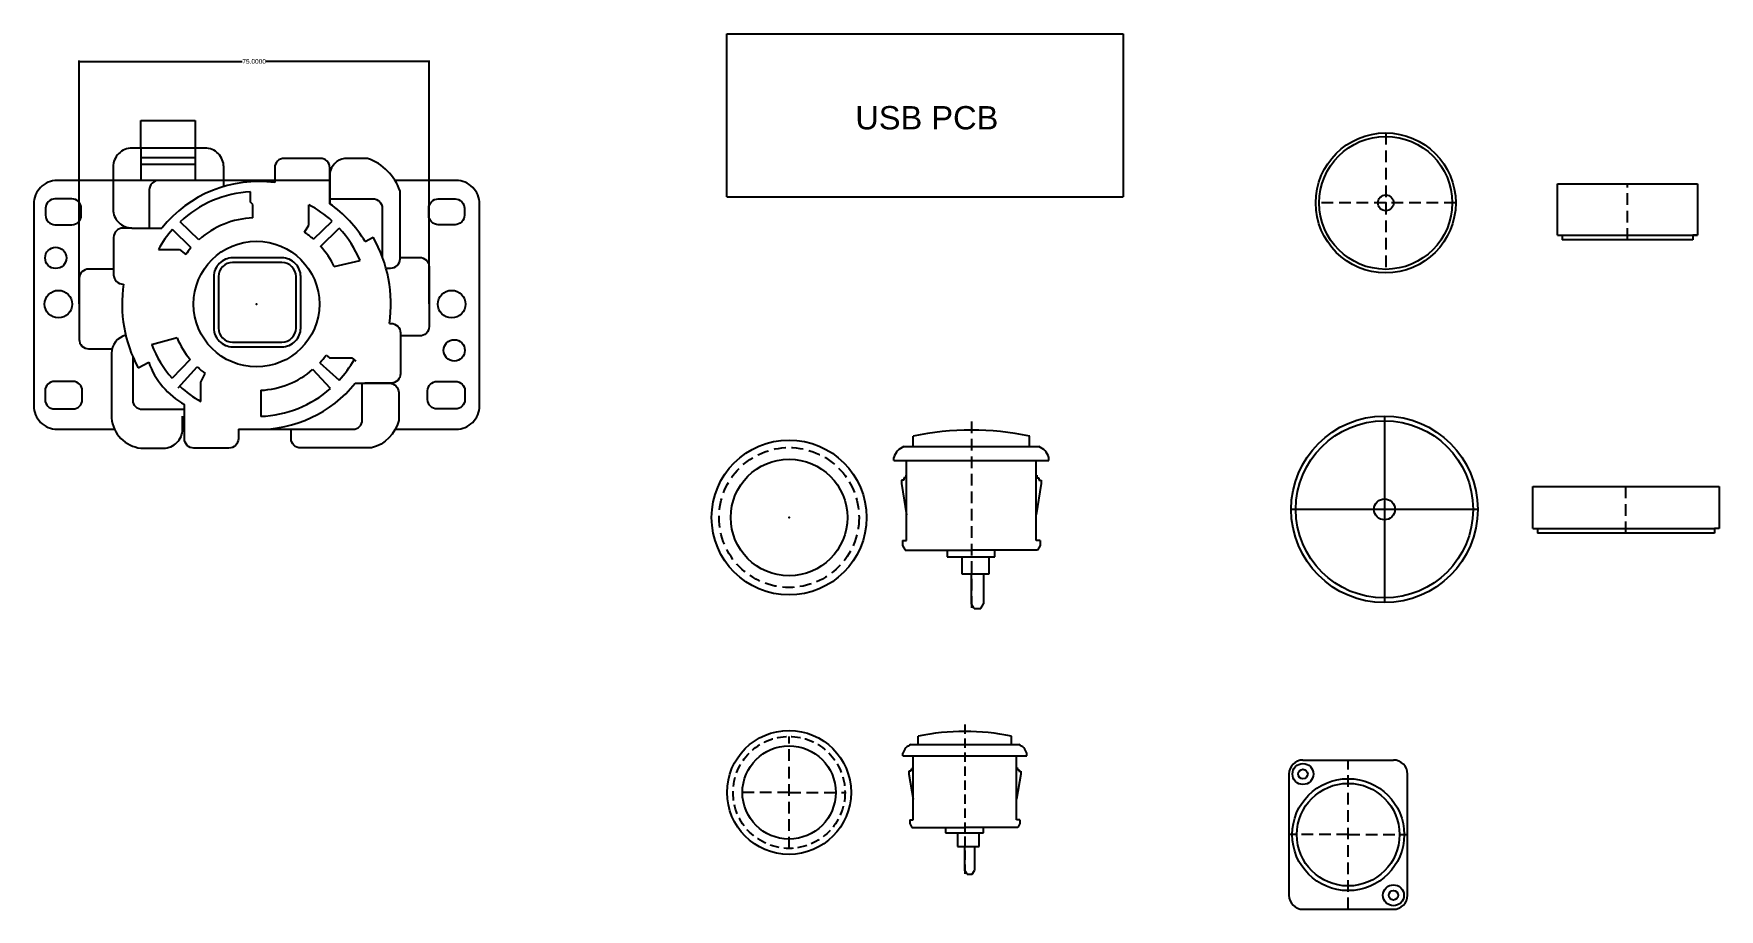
# Model space of a CAD drawing. Header units: inches. Extents: x -376 to 2041, y -1202 to 257.
# Drawn here: x -291.4 to 69.9, y 69 to 256.7 of the extents above; entities that cross this region are included whole.
import ezdxf

# ---------------------------------------------------------------- set-up
doc = ezdxf.new("R2010")
doc.units = ezdxf.units.IN
doc.header["$LTSCALE"] = 5
doc.header["$MEASUREMENT"] = 0
doc.linetypes.add('DASH2', pattern=[0.75, 0.5, -0.25])
doc.linetypes.add('DASHED', pattern=[0.375, 0.25, -0.125])
doc.layers.add('Datum', color=4, linetype='DASH2', transparency=0.5)
doc.layers.add('Elements', color=1, linetype='Continuous')
doc.styles.get("Standard").update_dxf_attribs({"font": 'arial.ttf'})
doc.dimstyles.get("Standard").update_dxf_attribs({"dimtxt": 1, "dimasz": 0.18, "dimexe": 0.18, "dimexo": 0.0625, "dimgap": 0.09, "dimtad": 0, "dimtih": 1, "dimtoh": 1, "dimdec": 4, "dimzin": 0, "dimdsep": 46, "dimtxsty": 'Standard', "dimcen": 0.09, "dimadec": 0, "dimazin": 0, "dimtfac": 1, "dimtdec": 4, "dimtofl": 0, "dimtmove": 0, "dimatfit": 3, "dimfxl": 1, "dimtolj": 1, "dimtzin": 0, "dimarcsym": 0})

msp = doc.modelspace()

# ---------------------------------------------------------------- blocks, each defined once
blk = doc.blocks.new('button-profile')
at = {"color": 1}
for p, q in [((-12.5, 3), (-12.5, 5.26)), ((12.5, 3), (12.5, 5.26)), ((-16.6, 0), (-16.6, 0.69)), ((-16.6, 0), (16.6, 0)), ((-13.88, -17.15), (-13.88, 0)), ((16.6, 0), (16.6, 0.69)), ((-13.88, -3.14), (-14.04, -3.14)), ((-14.04, -3.14), (-14.04, -3.69)), ((13.88, -17.15), (13.88, 0)), ((13.88, -3.14), (14.04, -3.14)), ((14.04, -3.14), (14.04, -3.69)), ((-14.45, -4.16), (-15, -4.16)), ((-15, -4.16), (-15, -4.94)), ((-15, -4.94), (-13.88, -11.62)), ((-14.04, -3.69), (-14.45, -3.69)), ((-14.45, -3.69), (-14.45, -4.16)), ((15, -4.94), (13.88, -11.62)), ((14.04, -3.69), (14.45, -3.69)), ((14.45, -3.69), (14.45, -4.16)), ((14.45, -4.16), (15, -4.16)), ((15, -4.16), (15, -4.94)), ((-14.77, -17.15), (-14.77, -18.17)), ((-14.77, -17.15), (-13.88, -17.15)), ((14.77, -17.15), (13.88, -17.15)), ((14.77, -17.15), (14.77, -18.17)), ((-14.77, -18.17), (-14.17, -19.2)), ((-14.17, -19.2), (0, -19.2)), ((-5.15, -19.2), (-5.15, -20.63)), ((-5.15, -20.63), (5.01, -20.63)), ((-2.01, -20.63), (-2.01, -24.27)), ((14.17, -19.2), (0, -19.2)), ((3.84, -24.27), (3.84, -20.63)), ((5.01, -20.63), (5.01, -19.2)), ((14.77, -18.17), (14.17, -19.2)), ((-2.01, -24.27), (3.84, -24.27)), ((0, -24.27), (2.61, -24.27)), ((2.61, -24.27), (2.61, -30.73)), ((0.62, -31.7), (0, -30.73)), ((0.62, -31.7), (2, -31.7)), ((2, -31.7), (2.61, -30.73))]:
    blk.add_line(p, q, dxfattribs=at)
for centre, radius, start, end in [((0, -55.93), 62.46, 78.4546, 101.5454), ((-13.3, -0.21), 3.41, 110.1327, 164.8693), ((13.3, -0.21), 3.41, 15.1307, 69.8673)]:
    blk.add_arc(centre, radius, start, end, dxfattribs=at)
at = {"layer": 'Datum'}
blk.add_line((0, 8.41), (0, -32.8), dxfattribs=at)
at = {"layer": 'Elements'}
blk.add_line((-14.48, 3), (14.48, 3), dxfattribs=at)
at = {"layer": 'Elements', "color": 1}
blk.add_line((0, -30.73), (0, -24.27), dxfattribs=at)
blk = doc.blocks.new('button-top')
at = {"layer": 'Datum'}
blk.add_circle((0, 0), 15, dxfattribs=at)
at = {"layer": 'Elements'}
for radius in [16.6, 12.5]:
    blk.add_circle((0, 0), radius, dxfattribs=at)
blk.add_point((0, 0), dxfattribs=at)
blk = doc.blocks.new('*D33')
at = {"color": 0, "lineweight": -2}
for p, q in [((-281.68, 198.81), (-281.68, 250.96)), ((-281.5, 250.78), (-246.73, 250.78)), ((-206.86, 250.78), (-241.63, 250.78)), ((-206.68, 198.81), (-206.68, 250.96))]:
    blk.add_line(p, q, dxfattribs=at)
at = {"color": 0}
for points in [[(-281.5, 250.81), (-281.5, 250.75), (-281.68, 250.78)], [(-206.86, 250.75), (-206.86, 250.81), (-206.68, 250.78)]]:
    blk.add_solid(points, dxfattribs=at)
at = {"layer": 'Defpoints', "color": 0}
for p in [(-206.68, 250.78), (-281.68, 198.75), (-206.68, 198.75)]:
    blk.add_point(p, dxfattribs=at)
at = {"color": 0, "insert": (-244.18, 250.78), "char_height": 1, "attachment_point": 5}
blk.add_mtext('\\A1;75.0000', dxfattribs=at)
blk = doc.blocks.new('joystickbottom')
at = {"layer": 'Elements'}
for p, q in [((24.73, 16.4), (24.73, 22.28)), ((24.73, 22.28), (36.3, 22.28)), ((36.3, 22.28), (36.3, 9.5)), ((24.73, 16.4), (24.73, 9.5)), ((36.3, 14.33), (24.73, 14.33)), ((24.73, 12.95), (36.3, 12.95)), ((48.07, 4.87), (48.07, 7.07)), ((48.58, 4.35), (48.07, 4.87)), ((48.58, 1.54), (48.58, 4.35)), ((60.5, -0.03), (60.5, 4.34)), ((37.09, -3.12), (33.06, 0.71)), ((61.49, -3.02), (65.46, 0.86)), ((35.4, -4.85), (31.47, -0.92)), ((59.54, -1.53), (60.5, -0.03)), ((63.01, -4.53), (66.98, -0.65)), ((72.49, -3.53), (74.17, -2.56)), ((28.45, -5.17), (32.97, -5.17)), ((32.97, -5.17), (34.28, -6.28)), ((65.86, -8.83), (71.4, -7.53)), ((32.42, -24.03), (27, -25.5)), ((35.23, -28.62), (31.36, -32.62)), ((64.17, -27.71), (64.92, -28.3)), ((64.92, -28.3), (69.63, -28.3)), ((69.63, -28.3), (70.48, -29.01)), ((24.13, -30.4), (26.39, -29.23)), ((32.69, -34.68), (36.73, -30.21)), ((37.49, -33.5), (38.44, -31.64)), ((65.11, -34.83), (61.31, -30.8)), ((62.82, -29.34), (66.93, -33.07)), ((37.49, -37.62), (37.49, -33.5)), ((50.26, -35.2), (50.26, -40.75))]:
    blk.add_line(p, q, dxfattribs=at)
for points in [[(42.37, 8.22), (42.37, 12.4, 0.414214), (38.37, 16.4), (22.82, 16.4, 0.414214), (18.82, 12.4), (18.82, 3.37, 0.414214), (22.82, -0.63), (29.21, -0.63)], [(64.94, 4.55, 0.038741), (64.96, 4.86), (64.96, 12.21, 0.414214), (62.96, 14.21), (55.24, 14.21, 0.414214), (53.24, 12.21), (53.24, 9.08)], [(76.93, -9.17), (77.92, -9.17, 0.414214), (79.92, -7.17), (79.92, 7.24, 0.230405), (73, 14.19), (68.08, 14.19, 0.321801), (64.96, 11.08), (64.96, 4.54)], [(53.24, 9.5), (6.9, 9.5, 0.414214), (1.9, 4.5), (1.9, -38.5, 0.414214), (6.9, -43.5), (19.11, -43.5)], [(64.96, 9.5), (28.52, 9.5, 0.414214), (26.52, 7.5), (26.52, -0.63)], [(78.91, -43.5), (91.86, -43.5, 0.414214), (96.86, -38.5), (96.86, 4.5, 0.414214), (91.86, 9.5), (78.85, 9.5)], [(64.96, 5.6), (74.12, 5.6, -0.414214), (76.12, 3.6), (76.12, -6.69)], [(22.82, -0.63), (20.92, -0.63, 0.414214), (18.92, -2.63), (18.92, -10.59, 0.414214), (20.92, -12.59), (21.03, -12.59)], [(79.92, -6.9), (84.11, -6.9, -0.414214), (86.11, -8.9), (86.11, -21.62, -0.414214), (84.11, -23.62), (80, -23.62)], [(18.92, -9.38), (13.59, -9.38, 0.414214), (11.59, -11.38), (11.59, -24.36, 0.414214), (13.59, -26.36), (18.6, -26.36)], [(77.68, -20.96), (78, -20.96, -0.414214), (80, -22.96), (80, -31.68, -0.414214), (78, -33.68), (72.39, -33.68)], [(21.49, -23.46, 0.34255), (18.48, -27.33), (18.48, -41.11, 0.360932), (24.72, -47.52), (29.57, -47.52, 0.414214), (33.57, -43.52), (33.57, -40.72)], [(34, -39.31), (25.05, -39.31, -0.414214), (23.05, -37.31), (23.05, -28.17)], [(45.48, -43.5), (69.87, -43.5, 0.414214), (71.87, -41.5), (71.87, -33.68)], [(70.39, -33.68), (77.63, -33.68, -0.414214), (79.63, -35.68), (79.63, -41.62, -0.277133), (73.86, -47.48), (58.72, -47.48, -0.414214), (56.72, -45.48), (56.72, -43.5)], [(45.48, -43.5), (45.48, -45.52, -0.414214), (43.48, -47.52), (36, -47.52, -0.414214), (34, -45.52), (34, -38.23)]]:
    blk.add_lwpolyline(points, format="xyb", dxfattribs=at)
for points in [[(4.42, 3.57), (4.42, 2.08, 0.414214), (6.42, 0.08), (10.02, 0.08, 0.414214), (12.02, 2.08), (12.02, 3.57, 0.414214), (10.02, 5.57), (6.42, 5.57, 0.414214)], [(93.63, 3.57), (93.63, 2.08, -0.414214), (91.63, 0.08), (88.04, 0.08, -0.414214), (86.04, 2.08), (86.04, 3.57, -0.414214), (88.04, 5.57), (91.63, 5.57, -0.414214)], [(40.25, -10.99), (40.25, -21.93, 0.414214), (44.25, -25.93), (54.76, -25.93, 0.414214), (58.76, -21.93), (58.76, -10.99, 0.414214), (54.76, -6.99), (44.25, -6.99, 0.414214)], [(41.25, -10.99), (41.25, -21.93, 0.414214), (44.25, -24.93), (54.76, -24.93, 0.414214), (57.76, -21.93), (57.76, -10.99, 0.414214), (54.76, -7.99), (44.25, -7.99, 0.414214)], [(4.33, -35.31), (4.33, -37.17, 0.414214), (6.33, -39.17), (10.25, -39.17, 0.414214), (12.25, -37.17), (12.25, -35.31, 0.414214), (10.25, -33.31), (6.33, -33.31, 0.414214)], [(93.72, -35.31), (93.72, -37.17, -0.414214), (91.72, -39.17), (87.8, -39.17, -0.414214), (85.8, -37.17), (85.8, -35.31, -0.414214), (87.8, -33.31), (91.72, -33.31, -0.414214)]]:
    blk.add_lwpolyline(points, format="xyb", close=True, dxfattribs=at)
blk.add_lwpolyline([(33.57, -43.5), (34, -43.5)], dxfattribs=at)
blk.add_lwpolyline([(33.57, -43.5), (34, -43.5)], dxfattribs=at)
for centre, radius in [((49.34, -16.83), 13.39), ((6.6, -6.99), 2.27), ((7.15, -16.84), 2.93), ((90.91, -16.84), 2.93), ((91.45, -26.69), 2.27)]:
    blk.add_circle(centre, radius, dxfattribs=at)
for centre, radius, start, end in [((49.84, -17.11), 26.4, 82.6061, 141.3811), ((49.34, -16.83), 23.93, 93.0549, 132.8652), ((49.34, -16.83), 23.93, 47.6826, 62.2278), ((49.84, -17.11), 26.4, 30.9461, 55.1216), ((49.34, -16.83), 18.39, 92.3684, 131.774), ((49.34, -16.83), 23.93, 138.3262, 150.8382), ((49.34, -16.83), 18.39, 48.6585, 56.3342), ((49.34, -16.83), 23.93, 22.8668, 42.5379), ((49.34, -16.83), 28.63, 351.7045, 29.8901), ((49.34, -16.83), 18.39, 139.3301, 144.9862), ((49.34, -16.83), 18.39, 25.8092, 41.9846), ((49.34, -16.83), 28.63, 171.4903, 208.2797), ((49.34, -16.83), 18.39, 203.0293, 219.8524), ((49.34, -16.83), 23.93, 201.2127, 221.2913), ((49.34, -16.83), 18.39, 317.1221, 323.7453), ((49.34, -16.83), 23.93, 317.2782, 330.244), ((42.03, -23.72), 16.58, 199.418, 241.0393), ((49.34, -16.83), 18.39, 226.6875, 233.6306), ((49.34, -16.83), 18.39, 272.8517, 310.5833), ((49.34, -16.83), 23.93, 226.9596, 240.3206), ((49.84, -17.11), 26.4, 268.9884, 321.1009), ((49.34, -16.83), 23.93, 272.191, 311.2181)]:
    blk.add_arc(centre, radius, start, end, dxfattribs=at)
blk.add_point((49.34, -16.83), dxfattribs=at)
blk = doc.blocks.new('joystick bottom')
at = {"layer": 'Elements', "linetype": 'DASHED', "ltscale": 15, "xscale": 1.006397965095784, "yscale": 1.006397965095784, "zscale": 1.006397965095784}
blk.add_blockref('joystickbottom', (-49.66, 16.94), dxfattribs=at)
blk = doc.blocks.new('usb pcb')
at = {"color": 1}
for p, q in [((-142.9, 221.72), (-142.9, 256.72)), ((-142.9, 256.72), (-57.9, 256.72)), ((-57.9, 256.72), (-57.9, 221.72)), ((-142.9, 221.72), (-57.9, 221.72))]:
    blk.add_line(p, q, dxfattribs=at)
blk.add_text('USB PCB', height=5).set_placement((-115.33, 236.2))
blk = doc.blocks.new('aluminum-foot-plan')
at = {"color": 1}
for p, q in [((0.55, 20.12), (0.55, -19.88)), ((20.55, 0.12), (-19.45, 0.12))]:
    blk.add_line(p, q, dxfattribs=at)
for radius in [20, 19, 2.25]:
    blk.add_circle((0.55, 0.12), radius, dxfattribs=at)
blk.add_point((0.55, 0.12), dxfattribs=at)
blk = doc.blocks.new('aluminum-foot-profile')
at = {"color": 1}
for p, q in [((-20, 0), (20, 0)), ((-20, -9), (-20, 0)), ((20, 0), (20, -9)), ((-20, -9), (-19, -9)), ((-19, -9), (-19, -10)), ((-19, -9), (19, -9)), ((19, -10), (-19, -10)), ((20, -9), (19, -9)), ((19, -9), (19, -10))]:
    blk.add_line(p, q, dxfattribs=at)
at = {"layer": 'Datum'}
blk.add_line((0, -10), (0, 0), dxfattribs=at)
blk = doc.blocks.new('rubber-foot-profile')
at = {"color": 1}
for p, q in [((-15, -11), (-15, 0)), ((-15, 0), (15, 0)), ((15, 0), (15, -11)), ((-15, -11), (-14, -11)), ((-15, -11), (15, -11)), ((-14, -11), (-14, -12)), ((14, -12), (-14, -12)), ((15, -11), (14, -11)), ((14, -11), (14, -12))]:
    blk.add_line(p, q, dxfattribs=at)
at = {"layer": 'Datum'}
blk.add_line((0, -12), (0, 0), dxfattribs=at)
blk = doc.blocks.new('rubber-foot-plan')
at = {"color": 1}
for radius in [15, 14.25, 1.69]:
    blk.add_circle((0, 0), radius, dxfattribs=at)
blk.add_point((0, 0), dxfattribs=at)
at = {"layer": 'Datum'}
for p, q in [((0, 15), (0, -15)), ((15, 0), (-15, 0))]:
    blk.add_line(p, q, dxfattribs=at)
blk = doc.blocks.new('24-mm arcade button top')
at = {"layer": 'Datum'}
for p, q in [((-129.53, 82.04), (-129.53, 106.04)), ((-129.53, 94.04), (-139.53, 94.04)), ((-129.53, 94.04), (-117.53, 94.04))]:
    blk.add_line(p, q, dxfattribs=at)
at = {"color": 1, "xscale": 0.8, "yscale": 0.8, "zscale": 0.8}
blk.add_blockref('button-top', (-129.53, 94.04), dxfattribs=at)
blk = doc.blocks.new('usb-pass-through-profile')
at = {"color": 1}
for p, q in [((-22.64, 94.11), (-22.64, 68.11)), ((-19.64, 97.11), (-0.24, 97.11)), ((2.76, 68.11), (2.76, 94.11)), ((-19.64, 65.11), (-0.24, 65.11))]:
    blk.add_line(p, q, dxfattribs=at)
for centre, radius in [((-19.64, 94.11), 2.25), ((-19.64, 94.11), 1.01), ((-9.94, 81.11), 12), ((-9.94, 81.11), 11), ((-0.24, 68.11), 2.25), ((-0.24, 68.11), 1.01)]:
    blk.add_circle(centre, radius, dxfattribs=at)
for centre, start, end in [((-19.64, 94.11), 90, 180), ((-0.24, 94.11), 0, 90), ((-19.64, 68.11), 180, 270), ((-0.24, 68.11), 270, 0)]:
    blk.add_arc(centre, 3, start, end, dxfattribs=at)
at = {"layer": 'Datum'}
for p, q in [((-9.94, 65.11), (-9.94, 97.11)), ((-9.94, 81.11), (-22.64, 81.11)), ((-9.94, 81.11), (2.76, 81.11))]:
    blk.add_line(p, q, dxfattribs=at)

# ---------------------------------------------------------------- dimensions: what is measured, and where the dimension line sits
at = {"color": 1}
dim = msp.add_linear_dim(base=(-206.67711, 250.78303), p1=(-281.67711, 198.74734), p2=(-206.67711, 198.74734), dimstyle='Standard', override={"dimlfac": 1}, dxfattribs=at)
dim.commit()
dim.dimension.update_dxf_attribs({"geometry": '*D33', "text_midpoint": (-244.17711, 250.78303)})

# ---------------------------------------------------------------- block references
at = {"color": 1}
for name, p in [('usb pcb', (0, 0)), ('joystick bottom', (-243.67823, 198.74734)), ('rubber-foot-plan', (-1.62906, 220.44569)), ('rubber-foot-profile', (50.21032, 224.50889)), ('button-profile', (-90.45468, 165.18614)), ('aluminum-foot-plan', (-2.4571, 154.61646)), ('button-top', (-129.52948, 152.99133)), ('aluminum-foot-profile', (49.86139, 159.61646)), ('24-mm arcade button top', (0, 0)), ('usb-pass-through-profile', (0.26355, 3.87716))]:
    msp.add_blockref(name, p, dxfattribs=at)
at = {"color": 1, "xscale": 0.8000000000000004, "yscale": 0.8000000000000004, "zscale": 0.8000000000000004}
msp.add_blockref('button-profile', (-91.84751, 101.89447), dxfattribs=at)

msp.set_redraw_order([(e.dxf.handle, doc.entitydb.next_handle()) for e in msp.query("TEXT MTEXT ATTDEF DIMENSION ARC_DIMENSION")])  # texts and dimensions are drawn at this point

doc.saveas('drawing.dxf')
